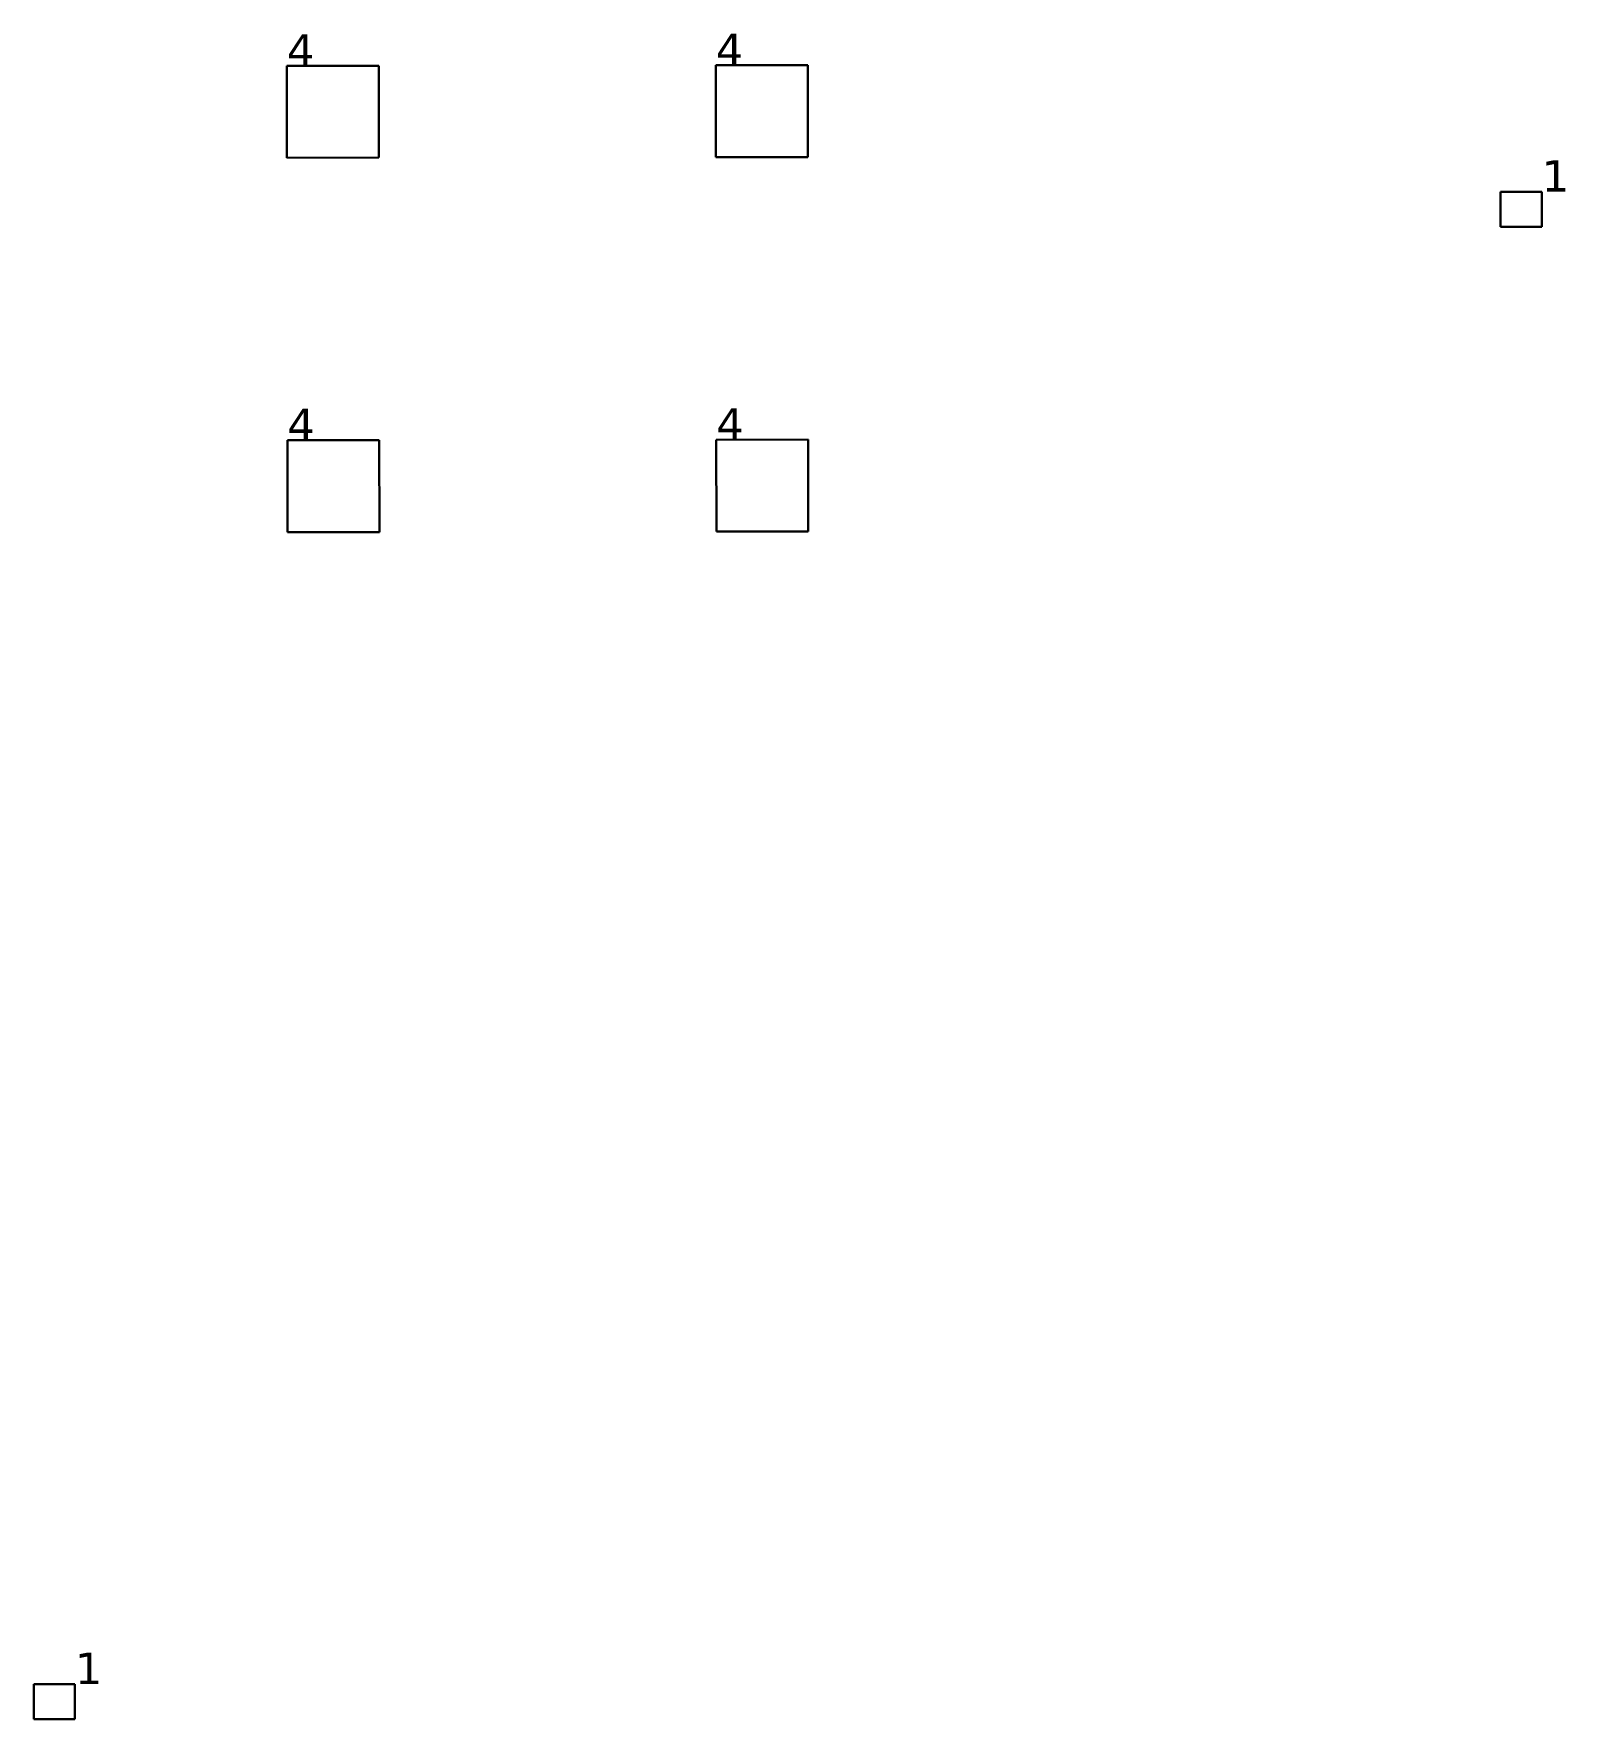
# Model space of a CAD drawing. Header units: inches. Extents: x -3 to 1235, y -1 to 963.
# Drawn here: x 148.48 to 157.23, y 131.86 to 141.48 of the extents above; entities that cross this region are included whole.
import ezdxf

# ---------------------------------------------------------------- set-up
doc = ezdxf.new("R2010")
doc.units = ezdxf.units.IN
doc.header["$MEASUREMENT"] = 0
doc.layers.add('DLX_TERR_LUM', color=7, linetype='Continuous', true_color=0x000000)
doc.layers.add('DLX_TERR_LUMKEY_IDX', color=7, linetype='Continuous', true_color=0x7f7f7f)
doc.styles.add('TableTextStyle', font='')
doc.styles.get('TableTextStyle').set_extended_font_data('VERDANA.TTF')

msp = doc.modelspace()

# ---------------------------------------------------------------- texts
at = {"layer": 'DLX_TERR_LUMKEY_IDX', "style": 'TableTextStyle'}
for s, p in [('4', (149.9284, 141.2993)), ('4', (152.377, 141.3026)), ('1', (157.0929, 140.5802)), ('4', (149.9313, 139.1604)), ('4', (152.3799, 139.1638)), ('1', (148.7183, 132.0561))]:
    msp.add_text(s, height=0.18, dxfattribs=at).set_placement(p)

# ---------------------------------------------------------------- linework, layer by layer
at = {"layer": 'DLX_TERR_LUM'}
for points in [[(149.9284, 141.2993, 0), (150.4534, 141.3, 0)], [(150.4534, 141.3, 0), (149.9284, 141.2993, 0)], [(150.4534, 141.3, 0), (149.9284, 141.2993, 0)], [(149.9284, 141.2993, 0), (150.4534, 141.3, 0)], [(149.9291, 140.7743, 0), (149.9284, 141.2993, 0)], [(149.9284, 141.2993, 0), (149.9284, 141.2993, 0)], [(149.9284, 141.2993, 0), (149.9291, 140.7743, 0)], [(149.9284, 141.2993, 0), (149.9284, 141.2993, 0)], [(149.9284, 141.2993, 0), (149.9291, 140.7743, 0)], [(149.9291, 140.7743, 0), (149.9284, 141.2993, 0)], [(150.4534, 141.3, 0), (150.4534, 141.3, 0)], [(150.4534, 141.3, 0), (150.4541, 140.775, 0)], [(150.4541, 140.775, 0), (150.4534, 141.3, 0)], [(150.4534, 141.3, 0), (150.4534, 141.3, 0)], [(150.4541, 140.775, 0), (150.4534, 141.3, 0)], [(150.4534, 141.3, 0), (150.4541, 140.775, 0)], [(152.3769, 141.3026, 0), (152.9019, 141.3034, 0)], [(152.9019, 141.3034, 0), (152.3769, 141.3026, 0)], [(152.9019, 141.3034, 0), (152.3769, 141.3026, 0)], [(152.3769, 141.3026, 0), (152.9019, 141.3034, 0)], [(152.3777, 140.7776, 0), (152.3769, 141.3026, 0)], [(152.3769, 141.3026, 0), (152.3769, 141.3026, 0)], [(152.3769, 141.3026, 0), (152.3777, 140.7776, 0)], [(152.3769, 141.3026, 0), (152.3769, 141.3026, 0)], [(152.3769, 141.3026, 0), (152.3777, 140.7776, 0)], [(152.3777, 140.7776, 0), (152.3769, 141.3026, 0)], [(152.9019, 141.3034, 0), (152.9019, 141.3034, 0)], [(152.9019, 141.3034, 0), (152.9027, 140.7784, 0)], [(152.9027, 140.7784, 0), (152.9019, 141.3034, 0)], [(152.9019, 141.3034, 0), (152.9019, 141.3034, 0)], [(152.9027, 140.7784, 0), (152.9019, 141.3034, 0)], [(152.9019, 141.3034, 0), (152.9027, 140.7784, 0)], [(150.4541, 140.775, 0), (149.9291, 140.7743, 0)], [(149.9291, 140.7743, 0), (150.4541, 140.775, 0)], [(149.9291, 140.7743, 0), (150.4541, 140.775, 0)], [(150.4541, 140.775, 0), (149.9291, 140.7743, 0)], [(149.9291, 140.7743, 0), (149.9291, 140.7743, 0)], [(149.9291, 140.7743, 0), (149.9291, 140.7743, 0)], [(150.4541, 140.775, 0), (150.4541, 140.775, 0)], [(150.4541, 140.775, 0), (150.4541, 140.775, 0)], [(152.9027, 140.7784, 0), (152.3777, 140.7776, 0)], [(152.3777, 140.7776, 0), (152.9027, 140.7784, 0)], [(152.3777, 140.7776, 0), (152.9027, 140.7784, 0)], [(152.9027, 140.7784, 0), (152.3777, 140.7776, 0)], [(152.3777, 140.7776, 0), (152.3777, 140.7776, 0)], [(152.3777, 140.7776, 0), (152.3777, 140.7776, 0)], [(152.9027, 140.7784, 0), (152.9027, 140.7784, 0)], [(152.9027, 140.7784, 0), (152.9027, 140.7784, 0)], [(156.8579, 140.3802, 0), (156.8579, 140.5802, 0)], [(156.8579, 140.5802, 0), (156.8579, 140.5802, 0)], [(156.8579, 140.5802, 0), (156.8579, 140.3802, 0)], [(156.8579, 140.5802, 0), (157.0929, 140.5802, 0)], [(157.0929, 140.5802, 0), (156.8579, 140.5802, 0)], [(156.8579, 140.5802, 0), (156.8579, 140.5802, 0)], [(156.8579, 140.5802, 0), (156.8579, 140.3802, 0)], [(157.0929, 140.5802, 0), (156.8579, 140.5802, 0)], [(156.8579, 140.3802, 0), (156.8579, 140.5802, 0)], [(156.8579, 140.5802, 0), (157.0929, 140.5802, 0)], [(157.0929, 140.5802, 0), (157.0929, 140.3802, 0)], [(157.0929, 140.3802, 0), (157.0929, 140.5802, 0)], [(157.0929, 140.5802, 0), (157.0929, 140.5802, 0)], [(157.0929, 140.5802, 0), (157.0929, 140.5802, 0)], [(157.0929, 140.3802, 0), (157.0929, 140.5802, 0)], [(157.0929, 140.5802, 0), (157.0929, 140.3802, 0)], [(157.0929, 140.3802, 0), (156.8579, 140.3802, 0)], [(156.8579, 140.3802, 0), (156.8579, 140.3802, 0)], [(156.8579, 140.3802, 0), (157.0929, 140.3802, 0)], [(156.8579, 140.3802, 0), (156.8579, 140.3802, 0)], [(156.8579, 140.3802, 0), (157.0929, 140.3802, 0)], [(157.0929, 140.3802, 0), (156.8579, 140.3802, 0)], [(157.0929, 140.3802, 0), (157.0929, 140.3802, 0)], [(157.0929, 140.3802, 0), (157.0929, 140.3802, 0)], [(149.9313, 139.1604, 0), (150.4563, 139.1611, 0)], [(150.4563, 139.1611, 0), (149.9313, 139.1604, 0)], [(150.4563, 139.1611, 0), (149.9313, 139.1604, 0)], [(149.9313, 139.1604, 0), (150.4563, 139.1611, 0)], [(149.9321, 138.6354, 0), (149.9313, 139.1604, 0)], [(149.9313, 139.1604, 0), (149.9313, 139.1604, 0)], [(149.9313, 139.1604, 0), (149.9321, 138.6354, 0)], [(149.9313, 139.1604, 0), (149.9313, 139.1604, 0)], [(149.9313, 139.1604, 0), (149.9321, 138.6354, 0)], [(149.9321, 138.6354, 0), (149.9313, 139.1604, 0)], [(150.4563, 139.1611, 0), (150.4563, 139.1611, 0)], [(150.4563, 139.1611, 0), (150.4571, 138.6361, 0)], [(150.4571, 138.6361, 0), (150.4563, 139.1611, 0)], [(150.4563, 139.1611, 0), (150.4563, 139.1611, 0)], [(150.4571, 138.6361, 0), (150.4563, 139.1611, 0)], [(150.4563, 139.1611, 0), (150.4571, 138.6361, 0)], [(152.3799, 139.1638, 0), (152.9049, 139.1645, 0)], [(152.9049, 139.1645, 0), (152.3799, 139.1638, 0)], [(152.9049, 139.1645, 0), (152.3799, 139.1638, 0)], [(152.3799, 139.1638, 0), (152.9049, 139.1645, 0)], [(152.3806, 138.6387, 0), (152.3799, 139.1638, 0)], [(152.3799, 139.1638, 0), (152.3799, 139.1638, 0)], [(152.3799, 139.1638, 0), (152.3806, 138.6387, 0)], [(152.3799, 139.1638, 0), (152.3799, 139.1638, 0)], [(152.3799, 139.1638, 0), (152.3806, 138.6387, 0)], [(152.3806, 138.6387, 0), (152.3799, 139.1638, 0)], [(152.9049, 139.1645, 0), (152.9049, 139.1645, 0)], [(152.9049, 139.1645, 0), (152.9056, 138.6395, 0)], [(152.9056, 138.6395, 0), (152.9049, 139.1645, 0)], [(152.9049, 139.1645, 0), (152.9049, 139.1645, 0)], [(152.9056, 138.6395, 0), (152.9049, 139.1645, 0)], [(152.9049, 139.1645, 0), (152.9056, 138.6395, 0)], [(150.4571, 138.6361, 0), (149.9321, 138.6354, 0)], [(149.9321, 138.6354, 0), (150.4571, 138.6361, 0)], [(149.9321, 138.6354, 0), (150.4571, 138.6361, 0)], [(150.4571, 138.6361, 0), (149.9321, 138.6354, 0)], [(149.9321, 138.6354, 0), (149.9321, 138.6354, 0)], [(149.9321, 138.6354, 0), (149.9321, 138.6354, 0)], [(150.4571, 138.6361, 0), (150.4571, 138.6361, 0)], [(150.4571, 138.6361, 0), (150.4571, 138.6361, 0)], [(152.9056, 138.6395, 0), (152.3806, 138.6387, 0)], [(152.3806, 138.6387, 0), (152.9056, 138.6395, 0)], [(152.3806, 138.6387, 0), (152.9056, 138.6395, 0)], [(152.9056, 138.6395, 0), (152.3806, 138.6387, 0)], [(152.3806, 138.6387, 0), (152.3806, 138.6387, 0)], [(152.3806, 138.6387, 0), (152.3806, 138.6387, 0)], [(152.9056, 138.6395, 0), (152.9056, 138.6395, 0)], [(152.9056, 138.6395, 0), (152.9056, 138.6395, 0)], [(148.4833, 132.0554, 0), (148.7183, 132.0561, 0)], [(148.7183, 132.0561, 0), (148.4833, 132.0554, 0)], [(148.7183, 132.0561, 0), (148.4833, 132.0554, 0)], [(148.4833, 132.0554, 0), (148.7183, 132.0561, 0)], [(148.4839, 131.8554, 0), (148.4833, 132.0554, 0)], [(148.4833, 132.0554, 0), (148.4833, 132.0554, 0)], [(148.4833, 132.0554, 0), (148.4839, 131.8554, 0)], [(148.4833, 132.0554, 0), (148.4833, 132.0554, 0)], [(148.4833, 132.0554, 0), (148.4839, 131.8554, 0)], [(148.4839, 131.8554, 0), (148.4833, 132.0554, 0)], [(148.7183, 132.0561, 0), (148.7189, 131.8561, 0)], [(148.7189, 131.8561, 0), (148.7183, 132.0561, 0)], [(148.7183, 132.0561, 0), (148.7183, 132.0561, 0)], [(148.7183, 132.0561, 0), (148.7183, 132.0561, 0)], [(148.7189, 131.8561, 0), (148.7183, 132.0561, 0)], [(148.7183, 132.0561, 0), (148.7189, 131.8561, 0)], [(148.7189, 131.8561, 0), (148.4839, 131.8554, 0)], [(148.4839, 131.8554, 0), (148.7189, 131.8561, 0)], [(148.4839, 131.8554, 0), (148.7189, 131.8561, 0)], [(148.7189, 131.8561, 0), (148.4839, 131.8554, 0)], [(148.4839, 131.8554, 0), (148.4839, 131.8554, 0)], [(148.4839, 131.8554, 0), (148.4839, 131.8554, 0)], [(148.7189, 131.8561, 0), (148.7189, 131.8561, 0)], [(148.7189, 131.8561, 0), (148.7189, 131.8561, 0)]]:
    msp.add_polyline3d(points, dxfattribs=at)

msp.set_redraw_order([(e.dxf.handle, doc.entitydb.next_handle()) for e in msp.query("TEXT MTEXT ATTDEF DIMENSION ARC_DIMENSION")])  # texts and dimensions are drawn at this point

doc.saveas('drawing.dxf')
